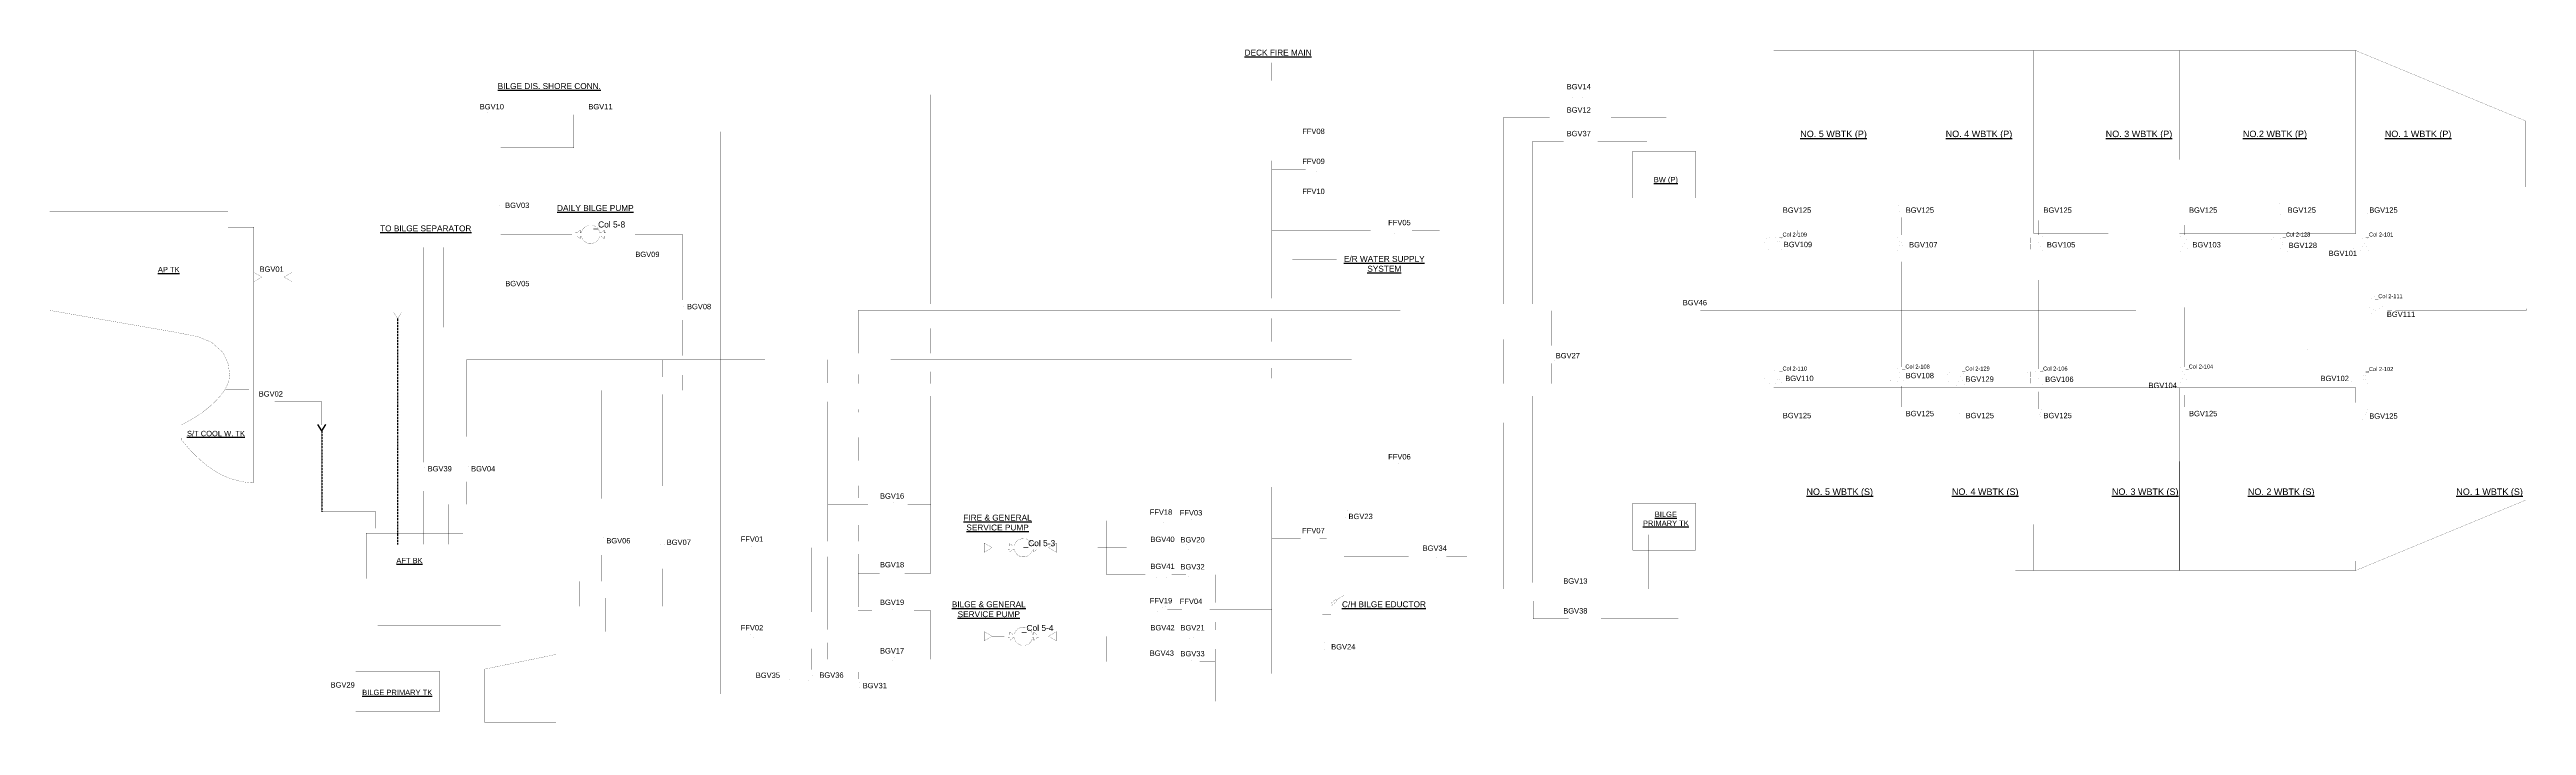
# Model space of a CAD drawing. Extents: x 136597 to 314487, y 107362 to 235283.
# Drawn here: x 141050 to 145660, y 120233 to 121491 of the extents above; entities that cross this region are included whole.
import ezdxf

# ---------------------------------------------------------------- set-up
doc = ezdxf.new("R2010")
doc.units = 0
doc.header["$MEASUREMENT"] = 0
doc.linetypes.add('DASHED', pattern=[19.05, 12.7, -6.35])
doc.layers.add('A-BALLA.PIPE', color=200, linetype='CONTINUOUS', lineweight=50)
for name, color, linetype in [('Ballast', 80, 'CONTINUOUS'), ('Bilge - Ballast', 233, 'CONTINUOUS'), ('Omriss tanker Bilge', 132, 'CONTINUOUS'), ('Omriss tanker etc ballast', 180, 'CONTINUOUS'), ('Symboler', 42, 'CONTINUOUS'), ('TEKST', 7, 'CONTINUOUS')]:
    doc.layers.add(name, color=color, linetype=linetype)
doc.layers.add('Bilge', color=50, linetype='CONTINUOUS', plot=False)
doc.layers.add('FIFI', color=10, linetype='CONTINUOUS', plot=False)
doc.styles.add('ARIAL', font='ARIAL.TTF', dxfattribs={"height": 12})

msp = doc.modelspace()

# ---------------------------------------------------------------- linework, layer by layer
at = {"layer": 'A-BALLA.PIPE', "linetype": 'Continuous', "ltscale": 50}
msp.add_line((145252.4, 120933.7), (145252.4, 120933.7), dxfattribs=at)
at = {"layer": 'Ballast', "linetype": 'Continuous', "const_width": 0.3}
for points in [[(143883.8, 121407.2), (142690.5, 121407), (142690.5, 121017.5), (142690.8, 121407)], [(143906.3, 121407.2), (144089.7, 121407.2), (144089.7, 121276.8), (144089.7, 121407.2)], [(144303.9, 121160.7), (144303.9, 121147)], [(142690.5, 120993.5), (142690.5, 120925.8)], [(142690.5, 120901.8), (142690.5, 120869.1)]]:
    msp.add_lwpolyline(points, close=True, dxfattribs=at)
at = {"layer": 'Ballast', "linetype": 'Continuous'}
for points in [[(144266.9, 121129.1, 0.03, 0.03, 0), (144251.3, 121129.1, 0.03, 0.03, 0), (144251.3, 121119.4, 0.03, 0.03, -0.884677), (144251.3, 121140.9, 0.03, 0.03, 0), (144251.3, 121131.3, 0.03, 0.03, 0), (144266.9, 121131.3, 0.03, 0.03, 0), (144258.8, 121146.2, 0, 0, 0), (144276.2, 121146.2, 0.03, 0.03, 0), (144267.5, 121130.2, 0.03, 0.03, 0), (144276.2, 121114.1, 0, 0, 0), (144258.8, 121114.1, 0.03, 0.03, 0)], [(144495.5, 121129.1, 0.03, 0.03, 0), (144479.9, 121129.1, 0.03, 0.03, 0), (144479.9, 121119.4, 0.03, 0.03, -0.884677), (144479.9, 121140.9, 0.03, 0.03, 0), (144479.9, 121131.3, 0.03, 0.03, 0), (144495.5, 121131.3, 0.03, 0.03, 0), (144487.4, 121146.2, 0, 0, 0), (144504.8, 121146.2, 0.03, 0.03, 0), (144496.1, 121130.2, 0.03, 0.03, 0), (144504.8, 121114.1, 0, 0, 0), (144487.4, 121114.1, 0.03, 0.03, 0)], [(144751.9, 121129.1, 0.03, 0.03, 0), (144736.3, 121129.1, 0.03, 0.03, 0), (144736.3, 121119.4, 0.03, 0.03, -0.884677), (144736.3, 121140.9, 0.03, 0.03, 0), (144736.3, 121131.3, 0.03, 0.03, 0), (144751.9, 121131.3, 0.03, 0.03, 0), (144743.8, 121146.2, 0, 0, 0), (144761.2, 121146.2, 0.03, 0.03, 0), (144752.5, 121130.2, 0.03, 0.03, 0), (144761.2, 121114.1, 0, 0, 0), (144743.8, 121114.1, 0.03, 0.03, 0)], [(145022.8, 121129.1, 0.03, 0.03, 0), (145007.2, 121129.1, 0.03, 0.03, 0), (145007.2, 121119.4, 0.03, 0.03, -0.884677), (145007.2, 121140.9, 0.03, 0.03, 0), (145007.2, 121131.3, 0.03, 0.03, 0), (145022.8, 121131.3, 0.03, 0.03, 0), (145014.8, 121146.2, 0, 0, 0), (145032.1, 121146.2, 0.03, 0.03, 0), (145023.5, 121130.2, 0.03, 0.03, 0), (145032.1, 121114.1, 0, 0, 0), (145014.8, 121114.1, 0.03, 0.03, 0)], [(145206.3, 121129.1, 0.03, 0.03, 0), (145190.6, 121129.1, 0.03, 0.03, 0), (145190.6, 121119.4, 0.03, 0.03, -0.884677), (145190.6, 121140.9, 0.03, 0.03, 0), (145190.6, 121131.3, 0.03, 0.03, 0), (145206.3, 121131.3, 0.03, 0.03, 0), (145198.2, 121146.2, 0, 0, 0), (145215.5, 121146.2, 0.03, 0.03, 0), (145206.9, 121130.2, 0.03, 0.03, 0), (145215.5, 121114.1, 0, 0, 0), (145198.2, 121114.1, 0.03, 0.03, 0)], [(145358.2, 121129.2, 0.03, 0.03, 0), (145342.6, 121129.2, 0.03, 0.03, 0), (145342.6, 121119.6, 0.03, 0.03, -0.884677), (145342.6, 121141.1, 0.03, 0.03, 0), (145342.6, 121131.4, 0.03, 0.03, 0), (145358.2, 121131.4, 0.03, 0.03, 0), (145350.1, 121146.4, 0, 0, 0), (145367.5, 121146.4, 0.03, 0.03, 0), (145358.8, 121130.3, 0.03, 0.03, 0), (145367.5, 121114.3, 0, 0, 0), (145350.1, 121114.3, 0.03, 0.03, 0)], [(145378.8, 121006.1, 0.03, 0.03, 0), (145378.8, 121021.7, 0.03, 0.03, 0), (145369.2, 121021.7, 0.03, 0.03, -0.884677), (145390.7, 121021.7, 0.03, 0.03, 0), (145381.1, 121021.7, 0.03, 0.03, 0), (145381.1, 121006.1, 0.03, 0.03, 0), (145396, 121014.2, 0, 0, 0), (145396, 120996.8, 0.03, 0.03, 0), (145380, 121005.5, 0.03, 0.03, 0), (145363.9, 120996.8, 0, 0, 0), (145363.9, 121014.2, 0.03, 0.03, 0)], [(144266.9, 120879.8, 0.03, 0.03, 0), (144251.3, 120879.8, 0.03, 0.03, 0), (144251.3, 120870.2, 0.03, 0.03, -0.884677), (144251.3, 120891.7, 0.03, 0.03, 0), (144251.3, 120882.1, 0.03, 0.03, 0), (144266.9, 120882.1, 0.03, 0.03, 0), (144258.8, 120897, 0, 0, 0), (144276.2, 120897, 0.03, 0.03, 0), (144267.5, 120880.9, 0.03, 0.03, 0), (144276.2, 120864.9, 0, 0, 0), (144258.8, 120864.9, 0.03, 0.03, 0)], [(144495.5, 120883.5, 0.03, 0.03, 0), (144479.9, 120883.5, 0.03, 0.03, 0), (144479.9, 120873.9, 0.03, 0.03, -0.884677), (144479.9, 120895.4, 0.03, 0.03, 0), (144479.9, 120885.8, 0.03, 0.03, 0), (144495.5, 120885.8, 0.03, 0.03, 0), (144487.4, 120900.7, 0, 0, 0), (144504.8, 120900.7, 0.03, 0.03, 0), (144496.1, 120884.7, 0.03, 0.03, 0), (144504.8, 120868.6, 0, 0, 0), (144487.4, 120868.6, 0.03, 0.03, 0)], [(144607, 120879.8, 0.03, 0.03, 0), (144591.4, 120879.8, 0.03, 0.03, 0), (144591.4, 120870.2, 0.03, 0.03, -0.884677), (144591.4, 120891.7, 0.03, 0.03, 0), (144591.4, 120882.1, 0.03, 0.03, 0), (144607, 120882.1, 0.03, 0.03, 0), (144598.9, 120897, 0, 0, 0), (144616.3, 120897, 0.03, 0.03, 0), (144607.6, 120880.9, 0.03, 0.03, 0), (144616.3, 120864.9, 0, 0, 0), (144598.9, 120864.9, 0.03, 0.03, 0)], [(144751.9, 120879.8, 0.03, 0.03, 0), (144736.3, 120879.8, 0.03, 0.03, 0), (144736.3, 120870.2, 0.03, 0.03, -0.884677), (144736.3, 120891.7, 0.03, 0.03, 0), (144736.3, 120882.1, 0.03, 0.03, 0), (144751.9, 120882.1, 0.03, 0.03, 0), (144743.8, 120897, 0, 0, 0), (144761.2, 120897, 0.03, 0.03, 0), (144752.5, 120880.9, 0.03, 0.03, 0), (144761.2, 120864.9, 0, 0, 0), (144743.8, 120864.9, 0.03, 0.03, 0)], [(145022.8, 120883.5, 0.03, 0.03, 0), (145007.2, 120883.5, 0.03, 0.03, 0), (145007.2, 120873.9, 0.03, 0.03, -0.884677), (145007.2, 120895.4, 0.03, 0.03, 0), (145007.2, 120885.8, 0.03, 0.03, 0), (145022.8, 120885.8, 0.03, 0.03, 0), (145014.8, 120900.7, 0, 0, 0), (145032.1, 120900.7, 0.03, 0.03, 0), (145023.5, 120884.7, 0.03, 0.03, 0), (145032.1, 120868.6, 0, 0, 0), (145014.8, 120868.6, 0.03, 0.03, 0)], [(145358.2, 120878.9, 0.03, 0.03, 0), (145342.6, 120878.9, 0.03, 0.03, 0), (145342.6, 120869.3, 0.03, 0.03, -0.884677), (145342.6, 120890.8, 0.03, 0.03, 0), (145342.6, 120881.2, 0.03, 0.03, 0), (145358.2, 120881.2, 0.03, 0.03, 0), (145350.1, 120896.1, 0, 0, 0), (145367.5, 120896.1, 0.03, 0.03, 0), (145358.8, 120880, 0.03, 0.03, 0), (145367.5, 120864, 0, 0, 0), (145350.1, 120864, 0.03, 0.03, 0)]]:
    msp.add_lwpolyline(points, format="xyseb", close=True, dxfattribs=at)
at = {"layer": 'Bilge', "linetype": 'DASHED', "ltscale": 0.3}
for p, q in [((141698.1, 120990.4), (141698.1, 120570.3)), ((141557.1, 120781.5), (141557.1, 120630.8))]:
    msp.add_line(p, q, dxfattribs=at)
at = {"layer": 'Bilge', "color": 2}
for q in [(141549.6, 120793.4), (141564.7, 120793.4)]:
    msp.add_line((141557.1, 120781.5), q, dxfattribs=at)
at = {"layer": 'Bilge', "linetype": 'Continuous'}
for points, const_width in [([(141861, 121370.1), (141843.8, 121370.1)], 0.3), ([(141883.5, 121364), (141883.5, 121376.2), (141872.3, 121371.4), (141861, 121376.2), (141861, 121364), (141872.3, 121368.8), (141883.5, 121364)], 0.0075), ([(141889.8, 121213.3), (141889.8, 121370.1), (141883.5, 121370.1), (141889.8, 121370.1)], 0.3), ([(142063, 121370.1), (142026.1, 121370.1), (142026.1, 121308.3), (141889.8, 121308.3), (142026.1, 121308.3), (142026.1, 121370.1)], 0.3), ([(142085.4, 121364), (142085.4, 121376.2), (142074.3, 121371.4), (142063, 121376.2), (142063, 121364), (142074.3, 121368.8), (142085.4, 121364)], 0.0075), ([(142085.4, 121370.1), (142112, 121370.1)], 0.3), ([(143906.3, 121401.2), (143906.3, 121413.3), (143895.1, 121408.5), (143883.8, 121413.3), (143883.8, 121401.2), (143895.1, 121405.9), (143906.3, 121401.2)], 0.0075), ([(143906.3, 121357.9), (143906.3, 121370), (143895.1, 121365.3), (143883.8, 121370), (143883.8, 121357.9), (143895.1, 121362.6), (143906.3, 121357.9)], 0.0075), ([(143414.1, 121318.2), (143414.1, 121330.3), (143403, 121325.5), (143391.6, 121330.3), (143391.6, 121318.2), (143403, 121322.9), (143414.1, 121318.2)], 0.0075), ([(143883.8, 121364), (143755.5, 121364), (143755.5, 121017.5), (143755.5, 121364)], 0.3), ([(143906.3, 121314), (143906.3, 121326.1), (143895.1, 121321.4), (143883.8, 121326.1), (143883.8, 121314), (143895.1, 121318.7), (143906.3, 121314)], 0.0075), ([(143906.3, 121364), (144059.2, 121364), (144059.2, 121276.8), (144059.2, 121364)], 0.3), ([(143883.8, 121320.1), (143810.2, 121320.1), (143810.2, 121017.5), (143810.2, 121320.1)], 0.3), ([(143906.3, 121320.1), (144023.2, 121320.1), (144023.2, 121276.8), (144023.2, 121320.1)], 0.3), ([(143414.1, 121262.3), (143414.1, 121274.4), (143403, 121269.7), (143391.6, 121274.4), (143391.6, 121262.3), (143403, 121267), (143414.1, 121262.3)], 0.0075), ([(141895.9, 121213.3), (141883.7, 121213.3), (141888.5, 121202.1), (141883.7, 121190.8), (141895.9, 121190.8), (141891.1, 121202.1), (141895.9, 121213.3)], 0.0075), ([(141889.8, 121190.8), (141889.8, 121067.7)], 0.3), ([(143414.1, 121206.4), (143414.1, 121218.5), (143403, 121213.8), (143391.6, 121218.5), (143391.6, 121206.4), (143403, 121211.2), (143414.1, 121206.4)], 0.0075), ([(144273.6, 121204.3), (144261.4, 121204.3), (144266.2, 121193.2), (144261.4, 121181.8), (144273.6, 121181.8), (144268.8, 121193.2), (144273.6, 121204.3)], 0.0075), ([(144502.2, 121204.3), (144490.1, 121204.3), (144494.8, 121193.2), (144490.1, 121181.8), (144502.2, 121181.8), (144497.4, 121193.2), (144502.2, 121204.3)], 0.0075), ([(144758.6, 121204.3), (144746.4, 121204.3), (144751.2, 121193.2), (144746.4, 121181.8), (144758.6, 121181.8), (144753.8, 121193.2), (144758.6, 121204.3)], 0.0075), ([(145029.5, 121204.3), (145017.4, 121204.3), (145022.2, 121193.2), (145017.4, 121181.8), (145029.5, 121181.8), (145024.8, 121193.2), (145029.5, 121204.3)], 0.0075), ([(145212.9, 121204.3), (145200.8, 121204.3), (145205.6, 121193.2), (145200.8, 121181.8), (145212.9, 121181.8), (145208.2, 121193.2), (145212.9, 121204.3)], 0.0075), ([(145364.9, 121204.4), (145352.7, 121204.4), (145357.5, 121193.3), (145352.7, 121182), (145364.9, 121182), (145360.1, 121193.3), (145364.9, 121204.4)], 0.0075), ([(142028.9, 121147.1), (141889.8, 121147.1)], 0.3), ([(142086, 121147), (142228.2, 121147), (142228.2, 121024.9), (142228.2, 121147)], 0.3), ([(143574.2, 121148.4), (143574.2, 121160.6), (143563, 121155.8), (143551.7, 121160.6), (143551.7, 121148.4), (143563, 121153.2), (143574.2, 121148.4)], 0.0075), ([(144267.5, 121181.8), (144267.5, 121146.2)], 0.3), ([(144496.1, 121181.8), (144496.1, 121146.2)], 0.3), ([(144752.5, 121181.8), (144752.5, 121146.2)], 0.3), ([(145023.5, 121181.8), (145023.5, 121146.2)], 0.3), ([(145206.9, 121181.8), (145206.9, 121146.2)], 0.3), ([(145358.8, 121182), (145358.8, 121146.4)], 0.3), ([(141960.5, 120974.1), (141783.6, 120974.1), (141783.6, 121123), (141783.6, 120974.1)], 0.3), ([(142150.6, 121095.3), (141960.5, 121095.3), (141960.5, 120921.3), (141960.5, 121095.3)], 0.3), ([(142173.1, 121089.2), (142173.1, 121101.3), (142161.9, 121096.6), (142150.6, 121101.3), (142150.6, 121089.2), (142161.9, 121093.9), (142173.1, 121089.2)], 0.0075), ([(142173.1, 121095.3), (142228.2, 121095.3)], 0.3), ([(144267.5, 121114.1), (144267.5, 120897)], 0.3), ([(144496.1, 121114.1), (144496.1, 120900.7)], 0.3), ([(144752.5, 121114.1), (144752.5, 120897)], 0.3), ([(145023.5, 121114.1), (145023.5, 120900.7)], 0.3), ([(145206.9, 121114.1), (145206.9, 121005.5)], 0.3), ([(145358.8, 121114.3), (145358.8, 120962.4)], 0.3), ([(141451.2, 121067.8), (141445.5, 121067.8), (141430.5, 121076.4), (141430.5, 121059.1), (141445.5, 121067.8), (141451.2, 121067.8)], 0.3), ([(141473.7, 121061.7), (141473.7, 121073.9), (141462.5, 121069.1), (141451.2, 121073.9), (141451.2, 121061.7), (141462.5, 121066.5), (141473.7, 121061.7)], 0.0075), ([(141473.7, 121067.8), (141486.6, 121067.8), (141501.6, 121076.4), (141501.6, 121059.1), (141486.6, 121067.8)], 0.3), ([(141501.6, 121067.8), (141698.1, 121067.8), (141698.1, 121000.7), (141698.1, 121067.8)], 0.3), ([(141896.1, 121067.7), (141883.9, 121067.7), (141888.7, 121056.5), (141883.9, 121045.2), (141896.1, 121045.2), (141891.3, 121056.5), (141896.1, 121067.7)], 0.0075), ([(141698.1, 120570.3), (141698.1, 120990.4), (141705.7, 121002.4), (141698.1, 120990.4), (141690.5, 121002.4), (141698.1, 120990.4)], 0.3), ([(141890, 120981.6), (141890, 121045.2)], 0.3), ([(142234.2, 121024.9), (142222.1, 121024.9), (142226.8, 121013.7), (142222.1, 121002.4), (142234.2, 121002.4), (142229.5, 121013.7), (142234.2, 121024.9)], 0.0075), ([(142228.2, 121002.4), (142228.2, 120921.8)], 0.3), ([(144099.9, 121005.5), (142555.2, 121005.5), (142555.2, 120925.8), (142555.2, 121005.5)], 0.3), ([(143459.2, 120925.8), (143459.2, 121005.5)], 0.3), ([(143845, 120933.5), (143845, 121005.5)], 0.3), ([(144122.3, 120999.4), (144122.3, 121011.6), (144111.2, 121006.8), (144099.9, 121011.6), (144099.9, 120999.4), (144111.2, 121004.2), (144122.3, 120999.4)], 0.0075), ([(145363.9, 121005.5), (144122.3, 121005.5)], 0.3), ([(144607.6, 120897), (144607.6, 121005.5)], 0.3), ([(145396, 121005.5), (145409.7, 121005.5)], 0.3), ([(141890, 120966.6), (141889.8, 120921.3)], 0.3), ([(143755.5, 120993.5), (143755.5, 120869.1)], 0.3), ([(143810.2, 120993.5), (143810.2, 120499.4)], 0.3), ([(141826.4, 120725.6), (141826.4, 120913.8), (142382, 120913.8), (141826.4, 120913.8)], 0.3), ([(142190.5, 120864.6), (142190.5, 120913.8)], 0.3), ([(142325.6, 120914), (143755.5, 120913.5)], 0.3), ([(142498.9, 120869.1), (142498.9, 120913.8)], 0.3), ([(143851.1, 120933.5), (143838.9, 120933.5), (143843.7, 120922.3), (143838.9, 120911), (143851.1, 120911), (143846.3, 120922.3), (143851.1, 120933.5)], 0.0075), ([(143845, 120911), (143845, 120869.4), (143934.9, 120869.4), (143845, 120869.4)], 0.3), ([(145358.8, 120952.1), (145358.8, 120937.2)], 0.3), ([(145358.8, 120929.5), (145358.8, 120914.9)], 0.3), ([(141889.8, 120906.3), (141889.8, 120864.6)], 0.3), ([(141960.5, 120906.3), (141960.5, 120864.6)], 0.3), ([(142129.5, 120906.3), (142129.5, 120857.1)], 0.3), ([(142227.7, 120906.3), (142227.7, 120857.1)], 0.3), ([(142555.2, 120901.8), (142555.2, 120869.1)], 0.3), ([(143459.2, 120901.8), (143459.2, 120869.1)], 0.3), ([(144267.5, 120864.9), (144267.5, 120822.1)], 0.3), ([(144496.1, 120868.6), (144496.1, 120825.8)], 0.3), ([(144607.6, 120864.9), (144607.6, 120822.1)], 0.3), ([(144752.5, 120864.9), (144752.5, 120822.1)], 0.3), ([(145023.5, 120868.6), (145023.5, 120825.8)], 0.3), ([(145358.8, 120904.6), (145358.8, 120896.1)], 0.3), ([(145358.8, 120864), (145358.8, 120821.2)], 0.3), ([(141453, 120829.6), (141453, 120841.7), (141441.8, 120837), (141430.5, 120841.7), (141430.5, 120829.6), (141441.8, 120834.3), (141453, 120829.6)], 0.0075), ([(141453, 120835.7), (141557.1, 120835.7), (141557.1, 120792.5), (141557.1, 120835.7)], 0.3), ([(141889.8, 120849.6), (141889.8, 120418.9), (141660.9, 120418.9), (141660.9, 120323.8), (141660.9, 120418.9), (141889.8, 120418.9)], 0.3), ([(142382, 120857.1), (141826.4, 120857.1)], 0.3), ([(141960.5, 120849.6), (141960.5, 120275.2)], 0.3), ([(142078.1, 120589.2), (142078.1, 120857.1)], 0.3), ([(142190.5, 120586.2), (142190.5, 120849.6)], 0.3), ([(142325.6, 120857.1), (143810.2, 120857.1)], 0.3), ([(142498.9, 120845.1), (142498.9, 120576.2)], 0.3), ([(142556.5, 120845.2), (142555.2, 120656.5)], 0.3), ([(142628.3, 120516.7), (142690.5, 120516.7), (142690.5, 120846.7), (142690.5, 120516.7)], 0.3), ([(143459.4, 120730.6), (143459.2, 120845.1)], 0.3), ([(143756.9, 120845.2), (143756.9, 120487.4), (143877.4, 120487.4), (143756.9, 120487.4)], 0.3), ([(144273.6, 120822.1), (144261.4, 120822.1), (144266.2, 120810.9), (144261.4, 120799.6), (144273.6, 120799.6), (144268.8, 120810.9), (144273.6, 120822.1)], 0.0075), ([(144502.2, 120825.8), (144490.1, 120825.8), (144494.8, 120814.6), (144490.1, 120803.3), (144502.2, 120803.3), (144497.4, 120814.6), (144502.2, 120825.8)], 0.0075), ([(144613.7, 120822.1), (144601.6, 120822.1), (144606.3, 120810.9), (144601.6, 120799.6), (144613.7, 120799.6), (144609, 120810.9), (144613.7, 120822.1)], 0.0075), ([(144758.6, 120822.1), (144746.4, 120822.1), (144751.2, 120810.9), (144746.4, 120799.6), (144758.6, 120799.6), (144753.8, 120810.9), (144758.6, 120822.1)], 0.0075), ([(145029.5, 120825.8), (145017.4, 120825.8), (145022.2, 120814.6), (145017.4, 120803.3), (145029.5, 120803.3), (145024.8, 120814.6), (145029.5, 120825.8)], 0.0075), ([(145364.9, 120821.2), (145352.7, 120821.2), (145357.5, 120810), (145352.7, 120798.7), (145364.9, 120798.7), (145360.1, 120810), (145364.9, 120821.2)], 0.0075), ([(141657.6, 120572.1), (141657.6, 120630.8), (141557.1, 120630.8), (141557.1, 120781.5), (141564.7, 120793.4), (141557.1, 120781.5), (141549.6, 120793.4), (141557.1, 120781.5), (141557.1, 120630.8), (141657.6, 120630.8)], 0.3), ([(143268.3, 120626.5), (143268.3, 120783.5)], 0.3), ([(143574.2, 120712.6), (143574.2, 120724.7), (143563, 120719.9), (143551.7, 120724.7), (143551.7, 120712.6), (143563, 120717.3), (143574.2, 120712.6)], 0.0075), ([(141751.6, 120723), (141739.5, 120723), (141744.2, 120711.9), (141739.5, 120700.6), (141751.6, 120700.6), (141746.9, 120711.9), (141751.6, 120723)], 0.0075), ([(141745.6, 120700.6), (141745.6, 120570.3)], 0.3), ([(141826.4, 120700.6), (141826.4, 120645), (141792.3, 120645), (141792.3, 120570.3), (141792.3, 120645), (141826.4, 120645)], 0.3), ([(141832.5, 120723), (141820.3, 120723), (141825.1, 120711.9), (141820.3, 120700.6), (141832.5, 120700.6), (141827.7, 120711.9), (141832.5, 120723)], 0.0075), ([(143459.4, 120706.6), (143459.4, 120634.4)], 0.3), ([(142605.8, 120644.5), (142498.9, 120644.5)], 0.3), ([(142555.2, 120632.5), (142555.2, 120576.2)], 0.3), ([(142628.3, 120638.4), (142628.3, 120650.5), (142617.2, 120645.8), (142605.8, 120650.5), (142605.8, 120638.4), (142617.2, 120643.1), (142628.3, 120638.4)], 0.0075), ([(142628.3, 120644.5), (142690.5, 120644.5)], 0.3), ([(143465.4, 120634.4), (143453.3, 120634.4), (143458, 120623.2), (143453.3, 120611.9), (143465.4, 120611.9), (143460.7, 120623.2), (143465.4, 120634.4)], 0.0075), ([(142084.1, 120589.2), (142072, 120589.2), (142076.7, 120578.1), (142072, 120566.7), (142084.1, 120566.7), (142079.4, 120578.1), (142084.1, 120589.2)], 0.0075), ([(142196.6, 120586.2), (142184.4, 120586.2), (142189.2, 120575.1), (142184.4, 120563.8), (142196.6, 120563.8), (142191.8, 120575.1), (142196.6, 120586.2)], 0.0075), ([(143130.4, 120608.4), (143130.4, 120620.5), (143119.2, 120615.8), (143107.9, 120620.5), (143107.9, 120608.4), (143119.2, 120613.1), (143130.4, 120608.4)], 0.0075), ([(143186.2, 120608.4), (143186.2, 120620.5), (143175, 120615.8), (143163.7, 120620.5), (143163.7, 120608.4), (143175, 120613.1), (143186.2, 120608.4)], 0.0075), ([(143268.3, 120602.5), (143268.3, 120461.7)], 0.3), ([(143414, 120575.2), (143414, 120587.3), (143402.9, 120582.5), (143391.6, 120587.3), (143391.6, 120575.2), (143402.9, 120579.9), (143414, 120575.2)], 0.0075), ([(143899.9, 120487.4), (144025.4, 120487.4), (144025.4, 120588.4), (144025.4, 120487.4)], 0.3), ([(143899.9, 120431.9), (144081.4, 120431.9), (144081.4, 120587.7), (144081.4, 120431.9)], 0.3), ([(142078.1, 120566.7), (142078.1, 120501.6), (142036, 120501.6), (142036, 120454.9), (142036, 120501.6), (142078.1, 120501.6)], 0.3), ([(142190.5, 120563.8), (142190.5, 120454.9)], 0.3), ([(142369.2, 120558.1), (142369.2, 120570.3), (142358, 120565.5), (142346.7, 120570.3), (142346.7, 120558.1), (142358, 120562.9), (142369.2, 120558.1)], 0.0075), ([(142468.9, 120411.4), (142468.9, 120564.2)], 0.3), ([(142498.9, 120552.2), (142498.9, 120411.4)], 0.3), ([(142555.2, 120368.4), (142555.2, 120552.2)], 0.3), ([(142891.1, 120564.2), (142909.4, 120564.2), (142924.4, 120555.6), (142924.4, 120572.9), (142909.4, 120564.2)], 0.3), ([(143109.2, 120563.9), (142924.4, 120564.2)], 0.3), ([(143109.2, 120513.6), (143022.2, 120513.6), (143017.9, 120513.6), (143018, 120564), (143017.9, 120513.6)], 0.3), ([(143131.7, 120557.8), (143131.7, 120570), (143120.5, 120565.2), (143109.2, 120570), (143109.2, 120557.8), (143120.5, 120562.6), (143131.7, 120557.8)], 0.0075), ([(143165, 120564.2), (143131.7, 120564.2)], 0.3), ([(143187.5, 120558.1), (143187.5, 120570.3), (143176.3, 120565.5), (143165, 120570.3), (143165, 120558.1), (143176.3, 120562.9), (143187.5, 120558.1)], 0.0075), ([(143187.5, 120564.2), (143268.3, 120564.2)], 0.3), ([(143615.7, 120548.5), (143459.3, 120548.5)], 0.3), ([(143638.2, 120542.5), (143638.2, 120554.6), (143627, 120549.8), (143615.7, 120554.6), (143615.7, 120542.5), (143627, 120547.2), (143638.2, 120542.5)], 0.0075), ([(143638.2, 120548.5), (143688.3, 120548.5), (143688.3, 120329.7), (143688.3, 120548.5)], 0.3), ([(142605.8, 120516.7), (142555.2, 120516.7)], 0.3), ([(142628.3, 120510.7), (142628.3, 120522.8), (142617.2, 120518), (142605.8, 120522.8), (142605.8, 120510.7), (142617.2, 120515.4), (142628.3, 120510.7)], 0.0075), ([(143131.7, 120507.6), (143131.7, 120519.7), (143120.5, 120514.9), (143109.2, 120519.7), (143109.2, 120507.6), (143120.5, 120512.3), (143131.7, 120507.6)], 0.0075), ([(143131.7, 120513.6), (143165, 120513.6)], 0.3), ([(143187.5, 120507.9), (143187.5, 120520), (143176.3, 120515.3), (143165, 120520), (143165, 120507.9), (143176.3, 120512.6), (143187.5, 120507.9)], 0.0075), ([(143187.5, 120514), (143219.6, 120514), (143219.6, 120461.7), (143219.6, 120514)], 0.3), ([(143899.9, 120481.4), (143899.9, 120493.5), (143888.7, 120488.7), (143877.4, 120493.5), (143877.4, 120481.4), (143888.7, 120486.1), (143899.9, 120481.4)], 0.0075), ([(142628.3, 120440.7), (142628.3, 120452.8), (142617.2, 120448), (142605.8, 120452.8), (142605.8, 120440.7), (142617.2, 120445.4), (142628.3, 120440.7)], 0.0075), ([(143130.4, 120443.6), (143130.4, 120455.8), (143119.2, 120451), (143107.9, 120455.8), (143107.9, 120443.6), (143119.2, 120448.4), (143130.4, 120443.6)], 0.0075), ([(143186.2, 120443.6), (143186.2, 120455.8), (143175, 120451), (143163.7, 120455.8), (143163.7, 120443.6), (143175, 120448.4), (143186.2, 120443.6)], 0.0075), ([(143811.3, 120475.5), (143811.3, 120431.9), (143877.4, 120431.9), (143811.3, 120431.9)], 0.3), ([(142369.2, 120393.4), (142369.2, 120405.5), (142358, 120400.7), (142346.7, 120405.5), (142346.7, 120393.4), (142358, 120398.1), (142369.2, 120393.4)], 0.0075), ([(142605.8, 120446.7), (142555.2, 120446.7)], 0.3), ([(142628.3, 120446.7), (142690.5, 120446.7), (142690.5, 120356.4), (142628.3, 120356.4), (142690.5, 120356.4), (142690.5, 120446.7)], 0.3), ([(142891.1, 120399.4), (142909.4, 120399.4), (142924.4, 120390.8), (142924.4, 120408.1), (142909.4, 120399.4)], 0.3), ([(143131.7, 120393.4), (143131.7, 120405.5), (143120.5, 120400.7), (143109.2, 120405.5), (143109.2, 120393.4), (143120.5, 120398.1), (143131.7, 120393.4)], 0.0075), ([(143187.5, 120393), (143187.5, 120405.1), (143176.3, 120400.4), (143165, 120405.1), (143165, 120393), (143176.3, 120397.7), (143187.5, 120393)], 0.0075), ([(143187.5, 120399.1), (143268.3, 120399.1), (143268.3, 120437.7), (143268.3, 120399.1)], 0.3), ([(143219.6, 120437.7), (143219.6, 120411.1)], 0.3), ([(143427.1, 120391.7), (143427.1, 120440.5)], 0.3), ([(143899.9, 120425.9), (143899.9, 120438), (143888.7, 120433.2), (143877.4, 120438), (143877.4, 120425.9), (143888.7, 120430.6), (143899.9, 120425.9)], 0.0075), ([(142422.8, 120337.5), (142422.8, 120399.5)], 0.3), ([(142468.9, 120387.4), (142468.9, 120337.5)], 0.3), ([(142605.8, 120356.4), (142498.9, 120356.4), (142498.9, 120387.7), (142498.9, 120356.4)], 0.3), ([(142628.3, 120350.3), (142628.3, 120362.5), (142617.2, 120357.7), (142605.8, 120362.5), (142605.8, 120350.3), (142617.2, 120355.1), (142628.3, 120350.3)], 0.0075), ([(143109.2, 120399.4), (142924.4, 120399.4)], 0.3), ([(143107.9, 120352), (143017.9, 120352), (143017.9, 120399.4), (143017.9, 120352)], 0.3), ([(143130.4, 120345.9), (143130.4, 120358), (143119.2, 120353.3), (143107.9, 120358), (143107.9, 120345.9), (143119.2, 120350.7), (143130.4, 120345.9)], 0.0075), ([(143131.7, 120399.1), (143165, 120399.1)], 0.3), ([(143187.5, 120346.2), (143187.5, 120358.4), (143176.3, 120353.6), (143165, 120358.4), (143165, 120346.2), (143176.3, 120351), (143187.5, 120346.2)], 0.0075), ([(143219.7, 120388.5), (143219.7, 120278.2)], 0.3), ([(143433.1, 120391.7), (143421, 120391.7), (143425.8, 120380.6), (143421, 120369.3), (143433.1, 120369.3), (143428.4, 120380.6), (143433.1, 120391.7)], 0.0075), ([(143427.1, 120369.3), (143427.1, 120329.7)], 0.3), ([(142428.8, 120337.5), (142416.7, 120337.5), (142421.5, 120326.3), (142416.7, 120315), (142428.8, 120315), (142424.1, 120326.3), (142428.8, 120337.5)], 0.0075), ([(142474.9, 120337.5), (142462.8, 120337.5), (142467.5, 120326.3), (142462.8, 120315), (142474.9, 120315), (142470.2, 120326.3), (142474.9, 120337.5)], 0.0075), ([(142561.2, 120319.6), (142549.1, 120319.6), (142553.9, 120308.4), (142549.1, 120297.1), (142561.2, 120297.1), (142556.5, 120308.4), (142561.2, 120319.6)], 0.0075), ([(142555.2, 120344.4), (142555.2, 120319.6)], 0.3), ([(143130.4, 120352), (143165, 120352)], 0.3), ([(143187.5, 120352.3), (143219.7, 120352.3)], 0.3), ([(141620, 120286.5), (141620, 120298.6), (141608.9, 120293.9), (141597.6, 120298.6), (141597.6, 120286.5), (141608.9, 120291.2), (141620, 120286.5)], 0.0075)]:
    msp.add_lwpolyline(points, close=True, dxfattribs=dict(at, const_width=const_width))
at = {"layer": 'Bilge', "linetype": 'Continuous', "const_width": 0.3}
for points in [[(141745.6, 120723), (141745.6, 121123)], [(143459.3, 120611.9), (143459.3, 120475.7), (143444.6, 120466.2)]]:
    msp.add_lwpolyline(points, dxfattribs=at)
at = {"layer": 'FIFI', "linetype": 'Continuous', "const_width": 0.3}
for points in [[(143325.1, 121419), (143325.1, 121466.8), (143325.1, 121419)], [(143325.1, 121395), (143325.1, 121028.3)], [(142299.5, 120233.6), (142299.5, 121338.6)], [(143391.6, 121324.2), (143325.1, 121324.2)], [(143391.6, 121268.4), (143325.1, 121268.4)], [(143391.6, 121212.5), (143325.1, 121212.5)], [(143551.7, 121154.5), (143325.1, 121154.5)], [(143574.2, 121154.5), (143637.6, 121154.5)], [(143325.1, 121100.5), (143445.9, 121100.5)], [(143325.1, 120928.5), (143325.1, 120991.1)], [(143325.1, 120870.5), (143325.1, 120898.8)], [(143325.1, 120827.8), (143325.1, 120329.7)], [(143551.7, 120718.6), (143325.1, 120718.6)], [(143574.2, 120718.6), (143655.5, 120718.6)], [(143107.9, 120614.5), (143018, 120614.5), (143018, 120564), (143018, 120614.5)], [(143130.4, 120614.5), (143163.7, 120614.5)], [(143186.2, 120614.5), (143325.1, 120614.5)], [(142346.7, 120564.2), (142299.5, 120564.2)], [(142369.2, 120564.2), (142789.6, 120564.2)], [(142833.9, 120564.3), (142804.6, 120564.3), (142789.6, 120572.9), (142789.6, 120555.6), (142804.6, 120564.2)], [(143391.6, 120581.2), (143325.1, 120581.2)], [(143427.1, 120475), (143427.1, 120581.2), (143414, 120581.2), (143427.1, 120581.2)], [(143163.7, 120449.7), (143130.4, 120449.7)], [(143186.2, 120449.7), (143325.1, 120449.7)], [(142833.9, 120399.5), (142804.6, 120399.5), (142789.6, 120408.1), (142789.6, 120390.8), (142804.6, 120399.4)], [(142346.7, 120399.4), (142299.5, 120399.4)], [(142369.2, 120399.4), (142789.6, 120399.4)]]:
    msp.add_lwpolyline(points, close=True, dxfattribs=at)
at = {"layer": 'Omriss tanker Bilge', "linetype": 'Continuous', "const_width": 0.3}
for points in [[(143996.9, 121302.1), (143996.9, 121214.9), (144113.5, 121214.9), (144113.5, 121302.1)], [(141382.6, 121189), (141050.5, 121189), (141050.5, 121005.8), (141100.5, 120997.1), (141180.9, 120983.1), (141227.5, 120975), (141283.5, 120965.3), (141326.3, 120956.9), (141351.8, 120946.4), (141373.6, 120927), (141383.1, 120905.8), (141385.5, 120886.1), (141384, 120873.7), (141377.4, 120859.1), (141430.5, 120859), (141430.5, 121160.6), (141382.6, 121160.6)], [(141377.4, 120859.1), (141368.7, 120847.2), (141359.5, 120837), (141348.7, 120827), (141336.2, 120817), (141322.2, 120807.5), (141310.5, 120800.6), (141295.5, 120792.3), (141295.5, 120784), (141295.5, 120776.1), (141295.9, 120764.9), (141307, 120751.9), (141314.2, 120743.4), (141324.4, 120733.5), (141333.7, 120724.9), (141342.8, 120717.4), (141354.4, 120709.1), (141368, 120700.9), (141386.5, 120692.7), (141398.9, 120689.7), (141406.8, 120687.3), (141421.7, 120685.2), (141430.5, 120684.6), (141430.5, 120859)], [(143996.9, 120646.9), (143996.9, 120559.7), (144113.5, 120559.7), (144113.5, 120646.9)], [(141639.6, 120591.3), (141639.6, 120506.5), (141819.8, 120506.5), (141819.8, 120591.3)], [(141991.1, 120470.6), (141991.1, 120408), (142085.5, 120408), (142085.5, 120470.6)], [(142121.3, 120470.6), (142121.3, 120408), (142217.3, 120408), (142217.3, 120470.6)], [(141992.8, 120365.5), (141860.5, 120338.3), (141860.5, 120238.9), (141992.8, 120238.9)], [(141620, 120334.4), (141620, 120259.4), (141776.2, 120259.4), (141776.2, 120334.4)]]:
    msp.add_lwpolyline(points, close=True, dxfattribs=at)
at = {"layer": 'Omriss tanker etc ballast', "linetype": 'Continuous'}
for points, const_width in [([(144258.9, 121489.3), (144258.9, 121149.1), (144486.5, 121149.1), (144486.5, 121489.3)], 0.36), ([(144486.5, 121489.3), (144486.5, 121149.1), (144742.9, 121149.1), (144743.2, 121489.2)], 0.36), ([(144743.2, 121489.2), (144743.2, 121148.8), (145013.9, 121149.2), (145014.2, 121489.2)], 0.36), ([(145014.2, 121489.3), (145013.9, 121149), (145342.2, 121149), (145342.2, 121489.2)], 0.36), ([(145342.2, 121489.2), (145342.2, 121149), (145416, 121149), (145416, 121005.5), (145659.2, 121005.5), (145658.7, 121358.2)], 0.3), ([(145416, 121005.5), (145416, 120861.8), (145342.2, 120861.8), (145341.9, 120521.7), (145659.7, 120653.2), (145659.7, 121005.5)], 0.3), ([(144258.9, 120861.8), (144258.9, 120521.5), (144486.5, 120521.5), (144486.5, 120861.8)], 0.36), ([(144486.5, 120861.8), (144486.5, 120521.5), (144487.4, 120521.5), (144493, 120521.5), (144691.1, 120521.5), (144742.6, 120521.7), (144742.9, 120861.8)], 0.36), ([(144742.9, 120861.8), (144742.6, 120521.7), (145013.6, 120521.7), (145013.6, 120861.8)], 0.36), ([(145013.9, 120861.8), (145014.2, 120521.7), (145341.9, 120521.7), (145342.2, 120861.8)], 0.36)]:
    msp.add_lwpolyline(points, close=True, dxfattribs=dict(at, const_width=const_width))
at = {"layer": 'Symboler', "linetype": 'Continuous', "const_width": 0.3}
for points in [[(142028.9, 121144.2), (142031.9, 121144.2), (142037.9, 121139.2), (142037.9, 121144.2), (142040.1, 121144.2), (142040.8, 121141.6), (142042.8, 121137.5), (142045.8, 121134.1), (142049.1, 121131.8), (142052.6, 121130.4), (142060, 121130), (142067.4, 121133.1), (142069.4, 121134.8), (142072, 121138.2), (142073.7, 121142), (142074.2, 121144.1), (142076.1, 121144.1), (142076.6, 121144.1), (142082.6, 121139.1), (142082.6, 121144.1), (142086, 121144.1), (142086, 121150), (142082.6, 121150), (142082.6, 121154.9), (142076.6, 121150), (142074.2, 121150), (142073.2, 121153.6), (142071.4, 121157), (142069.4, 121159.3), (142067.8, 121160.7), (142064.2, 121162.9), (142062.5, 121163.6), (142060.2, 121164.1), (142057.3, 121164.1), (142054.3, 121164.1), (142051.9, 121163.5), (142048.5, 121162), (142045.7, 121160), (142043.3, 121157.4), (142041.6, 121154.6), (142040.5, 121151.5), (142040.5, 121150.1), (142037.9, 121150.1), (142037.9, 121155), (142032, 121150.1), (142028.9, 121150.1), (142028.9, 121144.2)], [(142891.1, 120567.2), (142888, 120567.2), (142882, 120572.1), (142882, 120567.2), (142879.8, 120567.2), (142879.1, 120569.8), (142877.1, 120573.9), (142874.1, 120577.2), (142870.9, 120579.5), (142867.3, 120580.9), (142860, 120581.3), (142852.6, 120578.2), (142850.5, 120576.5), (142847.9, 120573.1), (142846.2, 120569.4), (142845.7, 120567.3), (142843.8, 120567.3), (142843.3, 120567.3), (142837.4, 120572.2), (142837.4, 120567.3), (142833.9, 120567.3), (142833.9, 120561.3), (142837.3, 120561.3), (142837.3, 120556.4), (142843.3, 120561.3), (142845.7, 120561.3), (142846.7, 120557.8), (142848.5, 120554.4), (142850.5, 120552), (142852.1, 120550.6), (142855.7, 120548.4), (142857.5, 120547.8), (142859.7, 120547.2), (142862.6, 120547.2), (142865.7, 120547.2), (142868, 120547.8), (142871.4, 120549.3), (142874.3, 120551.4), (142876.6, 120554), (142878.3, 120556.8), (142879.4, 120559.9), (142879.4, 120561.2), (142882, 120561.2), (142882, 120556.3), (142887.9, 120561.2), (142891.1, 120561.2), (142891.1, 120567.2)], [(143419, 120475.5), (143419, 120440.5), (143435.1, 120440.5), (143435.1, 120455.4), (143445.4, 120464.2), (143443.7, 120468.1), (143435.1, 120460.8), (143435.1, 120475), (143419, 120475)], [(142891.1, 120402.4), (142888, 120402.4), (142882, 120407.4), (142882, 120402.4), (142879.8, 120402.4), (142879.1, 120405), (142877.1, 120409.1), (142874.1, 120412.4), (142870.9, 120414.7), (142867.3, 120416.1), (142860, 120416.5), (142852.6, 120413.5), (142850.5, 120411.7), (142847.9, 120408.3), (142846.2, 120404.6), (142845.7, 120402.5), (142843.8, 120402.5), (142843.3, 120402.5), (142837.4, 120407.4), (142837.4, 120402.5), (142833.9, 120402.5), (142833.9, 120396.6), (142837.3, 120396.6), (142837.3, 120391.6), (142843.3, 120396.6), (142845.7, 120396.6), (142846.7, 120393), (142848.5, 120389.6), (142850.5, 120387.3), (142852.1, 120385.8), (142855.7, 120383.7), (142857.5, 120383), (142859.7, 120382.5), (142862.6, 120382.5), (142865.7, 120382.5), (142868, 120383), (142871.4, 120384.5), (142874.3, 120386.6), (142876.6, 120389.2), (142878.3, 120392), (142879.4, 120395.1), (142879.4, 120396.5), (142882, 120396.5), (142882, 120391.6), (142887.9, 120396.5), (142891.1, 120396.5), (142891.1, 120402.4)]]:
    msp.add_lwpolyline(points, close=True, dxfattribs=at)

# ---------------------------------------------------------------- texts
at = {"layer": 'Ballast', "linetype": 'Continuous', "style": 'ARIAL'}
for s, p in [('_Col 2-109', (144269.6, 121143.1)), ('_Col 2-128', (145206.3, 121143.2)), ('_Col 2-101', (145360.9, 121143.2)), ('_Col 2-111', (145378.3, 121028.4)), ('_Col 2-110', (144269.6, 120893.8)), ('_Col 2-108', (144498.2, 120897.5)), ('_Col 2-129', (144609.7, 120893.8)), ('_Col 2-106', (144754.6, 120893.8)), ('_Col 2-104', (145025.6, 120897.5)), ('_Col 2-102', (145360.9, 120892.9))]:
    msp.add_text(s, height=7.5, dxfattribs=at).set_placement(p)
at = {"layer": 'Ballast', "linetype": 'Continuous', "char_height": 10, "attachment_point": 1, "style": 'ARIAL'}
for s, insert, width in [('BGV109', (144277.8, 121133.4), 289.02), ('BGV107', (144511, 121132.9), 44.169), ('BGV105', (144767.4, 121132.9), 44.169), ('BGV103', (145038.3, 121132.9), 44.169), ('BGV128', (145217.3, 121131.8), 44.169), ('BGV101', (145291.8, 121116.9), 44.169), ('BGV111', (145400.1, 121003.5), 44.169), ('BGV110', (144280.5, 120884.2), 289.02), ('BGV108', (144504.5, 120889.5), 44.169), ('BGV129', (144615.8, 120882.9), 44.169), ('BGV106', (144764.3, 120882.6), 44.169), ('BGV104', (144956.5, 120871.2), 44.169), ('BGV102', (145276.7, 120884.2), 44.169)]:
    msp.add_mtext(s, dxfattribs=dict(at, insert=insert, width=width))
at = {"layer": 'Bilge', "linetype": 'Continuous', "char_height": 10, "width": 44.169, "attachment_point": 1, "style": 'ARIAL'}
for s, insert in [('BGV14', (143873.7, 121427)), ('BGV10', (141851, 121389.8)), ('BGV11', (142053.1, 121389.8)), ('BGV12', (143873.7, 121383.7)), ('FFV08', (143381.6, 121344)), ('BGV37', (143873.7, 121339.8)), ('FFV09', (143381.6, 121288.1)), ('FFV10', (143381.6, 121232.2)), ('BGV03', (141898.2, 121206.3)), ('BGV125', (144276, 121197.3)), ('BGV125', (144504.6, 121197.3)), ('BGV125', (144761, 121197.3)), ('BGV125', (145031.9, 121197.3)), ('BGV125', (145215.3, 121197.3)), ('BGV125', (145367.3, 121197.5)), ('FFV05', (143541.6, 121174.2)), ('BGV09', (142140.5, 121115)), ('BGV01', (141441.2, 121087.5)), ('BGV05', (141898.5, 121060.7)), ('BGV08', (142236.6, 121017.9)), ('BGV46', (144089.8, 121025.2)), ('BGV27', (143853.4, 120926.5)), ('BGV02', (141439.7, 120855.4)), ('BGV125', (144504.6, 120818.8)), ('BGV125', (145031.9, 120818.8)), ('BGV125', (144276, 120815.1)), ('BGV125', (144616.1, 120815.1)), ('BGV125', (144761, 120815.1)), ('BGV125', (145367.3, 120814.2)), ('FFV06', (143541.6, 120738.4)), ('BGV39', (141754, 120716.1)), ('BGV04', (141834.9, 120716.1)), ('BGV16', (142595.8, 120665.4)), ('FFV18', (143097.8, 120635.4)), ('FFV03', (143153.7, 120634.2)), ('FFV07', (143381.5, 120601)), ('BGV23', (143467.8, 120627.4)), ('BGV06', (142086.5, 120582.2)), ('BGV07', (142198.9, 120579.3)), ('FFV01', (142336.6, 120585.1)), ('BGV40', (143099.1, 120584.8)), ('BGV20', (143155, 120583.9)), ('BGV34', (143605.7, 120568.3)), ('BGV18', (142595.8, 120537.6)), ('BGV41', (143099.1, 120534.5)), ('BGV32', (143155, 120533.7)), ('BGV13', (143867.4, 120507.2)), ('BGV19', (142595.8, 120467.6)), ('FFV19', (143097.8, 120470.6)), ('FFV04', (143153.7, 120469.4)), ('BGV38', (143867.4, 120451.7)), ('FFV02', (142336.6, 120420.3)), ('BGV42', (143099.1, 120420.3)), ('BGV21', (143155, 120420.2)), ('BGV17', (142595.8, 120377.3)), ('BGV43', (143097.8, 120372.9)), ('BGV33', (143155, 120372)), ('BGV24', (143435.5, 120384.8)), ('BGV29', (141573.4, 120313.9)), ('BGV35', (142364.7, 120331.8)), ('BGV36', (142483, 120332.1)), ('BGV31', (142563.6, 120312.6))]:
    msp.add_mtext(s, dxfattribs=dict(at, insert=insert))
at = {"layer": 'Bilge - Ballast', "linetype": 'Continuous', "attachment_point": 2, "style": 'ARIAL'}
for s, insert, char_height, width in [('{\\LDECK FIRE MAIN}', (143336.7, 121491), 11, 183.683), ('{\\LBILGE DIS. SHORE CONN.}', (141980.4, 121428.6), 11, 183.683), ('{\\LNO. 5 WBTK (P)}', (144370.4, 121340.2), 12, 208.607), ('{\\LNO. 4 WBTK (P)}', (144641, 121340.2), 12, 208.607), ('{\\LNO. 3 WBTK (P)}', (144938.8, 121340.2), 12, 208.607), ('{\\LNO.2 WBTK (P)}', (145191.8, 121340.2), 12, 208.607), ('{\\LNO. 1 WBTK (P)}', (145458.2, 121340.2), 12, 208.607), ('{\\LBW (P)}', (144058.3, 121254.1), 10, 173.839), ('{\\LDAILY BILGE PUMP}', (142066.1, 121201.7), 11, 183.683), ('{\\LTO BILGE SEPARATOR}', (141750.5, 121163.8), 11, 183.683), ('{\\LE/R WATER SUPPLY SYSTEM}', (143534.3, 121107.1), 11, 183.683), ('{\\LAP TK}', (141272.2, 121086.7), 10, 173.839), ('{\\LS/T COOL W. TK}', (141360.1, 120781.6), 10, 173.839), ('{\\LBILGE \\PPRIMARY TK}', (144058.3, 120631.4), 10, 173.839), ('{\\LNO. 5 WBTK (S)}', (144381.9, 120674.4), 12, 208.607), ('{\\LNO. 4 WBTK (S)}', (144652.6, 120674.4), 12, 208.607), ('{\\LNO. 3 WBTK (S)}', (144950.4, 120674.4), 12, 208.607), ('{\\LNO. 2 WBTK (S)}', (145203.4, 120674.4), 12, 208.607), ('{\\LNO. 1 WBTK (S)}', (145591.3, 120674.4), 12, 208.607), ('{\\LFIRE & GENERAL SERVICE PUMP}', (142814.6, 120625.6), 11, 183.683), ('{\\LAFT BK}', (141720.2, 120545.3), 10, 173.839), ('{\\LBILGE & GENERAL SERVICE PUMP}', (142798.3, 120464.3), 11, 183.683), ('{\\LC/H BILGE EDUCTOR}', (143533.7, 120464.4), 11, 183.683), ('{\\LBILGE PRIMARY TK}', (141697.4, 120299.9), 10, 173.839)]:
    msp.add_mtext(s, dxfattribs=dict(at, insert=insert, char_height=char_height, width=width))
at = {"layer": 'TEKST', "linetype": 'Continuous', "style": 'ARIAL'}
for s, p in [('_Col 5-8', (142062.5, 121160)), ('_Col 5-3', (142862.8, 120567)), ('_Col 5-4', (142859.7, 120409.3))]:
    msp.add_text(s, height=11.2, dxfattribs=at).set_placement(p)

doc.saveas('drawing.dxf')
